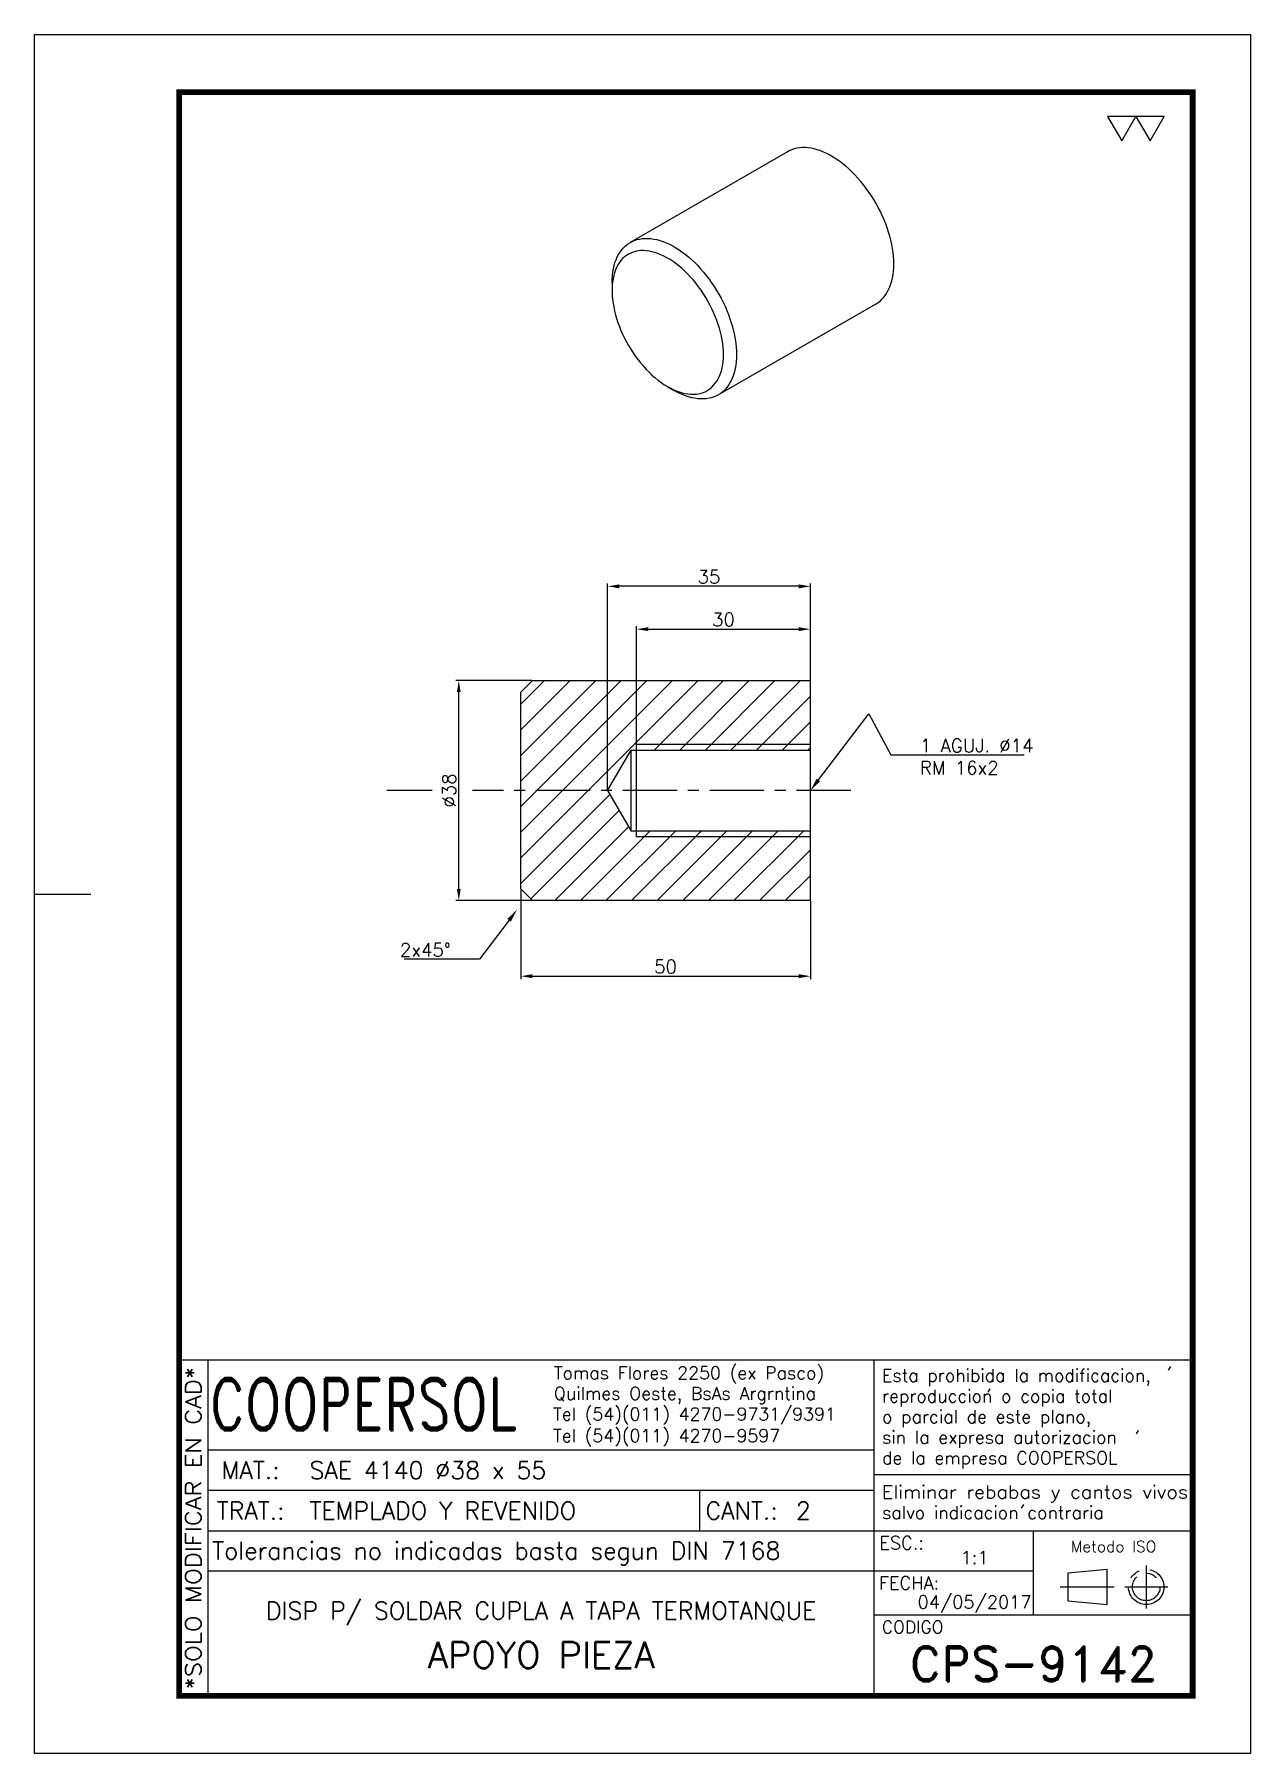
# Model space of a CAD drawing. Extents: x -13768 to 18086, y -10615 to 1188.
# Drawn here: x 717 to 927, y 297 to 594 of the extents above; entities that cross this region are included whole.
import ezdxf
from ezdxf import colors
from ezdxf.entities.mleader import LeaderData, LeaderLine
from ezdxf.enums import TextEntityAlignment as Align
from ezdxf.math import Vec2, Vec3

# ---------------------------------------------------------------- set-up
doc = ezdxf.new("R2010")
doc.units = 0
doc.header["$LTSCALE"] = 7.5
doc.header["$MEASUREMENT"] = 0
doc.linetypes.add('CENTER', pattern=[2, 1.25, -0.25, 0.25, -0.25])
doc.layers.get('0').update_dxf_attribs({"linetype": 'CONTINUOUS'})
doc.layers.get('DEFPOINTS').update_dxf_attribs({"linetype": 'CONTINUOUS'})
for name, color, linetype in [('1', 1, 'CENTER'), ('CL', 1, 'CENTER'), ('CO', 3, 'CONTINUOUS'), ('FI', 1, 'CONTINUOUS'), ('RY', 5, 'CONTINUOUS')]:
    doc.layers.add(name, color=color, linetype=linetype)
doc.styles.add('ROMAND', font='ROMAND')
doc.styles.add('ROMANS', font='ROMANS.SHX')
doc.dimstyles.new('1', dxfattribs={"dimtxt": 2.3, "dimasz": 2, "dimexe": 0.5, "dimexo": 0.0625, "dimgap": 0.5, "dimtad": 1, "dimdec": 4, "dimdsep": 46, "dimtxsty": 'ROMANS', "dimcen": -2, "dimclrt": 7, "dimadec": 0, "dimazin": 0, "dimtfac": 0.869565, "dimtdec": 4, "dimtmove": 0, "dimatfit": 3, "dimfxl": 1, "dimtolj": 1, "dimarcsym": 0})

msp = doc.modelspace()

# ---------------------------------------------------------------- blocks, each defined once
blk = doc.blocks.new('A4G')
blk.add_line((0, 148.5), (9.75, 148.5))
blk.add_lwpolyline([(0, 297), (210, 297), (210, 0), (0, 0)], close=True)
at = {"const_width": 1}
blk.add_lwpolyline([(25, 287), (200, 287), (200, 10), (25, 10)], close=True, dxfattribs=at)
blk = doc.blocks.new('COOPERSOLROT-02')
for p, q in [((0, 58), (175, 58)), ((0, 0), (0, 58)), ((5, 0), (5, 58)), ((120, 0), (120, 58)), ((175, 0), (175, 58)), ((5, 42.5), (120, 42.5)), ((120, 38.19), (175, 38.19)), ((5, 35.5), (120, 35.5)), ((89.89, 28.5), (89.89, 35.5)), ((5, 28.5), (175, 28.5)), ((147.5, 14), (147.5, 28.5)), ((147.5, 21.5), (5, 21.5)), ((120, 14), (175, 14)), ((0, 0), (175, 0))]:
    blk.add_line(p, q)
at = {"color": 1, "linetype": 'CENTER'}
blk.add_line((166.98, 22.51), (166.98, 15.06), dxfattribs=at)
for points in [[(152.09, 18.79), (161.93, 18.79)], [(163.26, 18.79), (170.71, 18.79)]]:
    blk.add_lwpolyline(points, dxfattribs=at)
at = {"layer": '1'}
for points in [[(170.85, 56.26), (171.21, 56.85)], [(139.66, 52.43), (140.02, 53.02)], [(165.28, 45.22), (165.64, 45.81)], [(145.46, 32.42), (145.82, 33.01)]]:
    blk.add_lwpolyline(points, dxfattribs=at)
blk.add_lwpolyline([(160.25, 18.79), (160.25, 21.83), (153.47, 21.16), (153.47, 16.41), (160.25, 15.74)], close=True, dxfattribs=at)
for radius in [3.05, 2.37]:
    blk.add_circle((166.98, 18.79), radius, dxfattribs=at)
at = {"style": 'ROMANS', "width": 0.996387}
blk.add_text('*SOLO MODIFICAR EN CAD*', height=2.7, rotation=90, dxfattribs=at).set_placement((3.77, 1.09), (3.77, 56.81), align=Align.FIT)
at = {"style": 'ROMAND', "width": 0.75}
blk.add_text('COOPERSOL', height=9, dxfattribs=at).set_placement((5.26, 45.85))
at = {"style": 'ROMANS'}
for s, p in [('MAT.:', (7.32, 37.47)), ('TRAT.:', (6.5, 30.47)), ('CANT.:', (90.89, 30.47)), ('Tolerancias no indicadas basta segun DIN 7168', (5.7, 23.56))]:
    blk.add_text(s, height=3, dxfattribs=at).set_placement(p)
for tag, height, style, p in [('CONJUNTO', 2.3, 'ROMANS', (62.5, 17.5)), ('SUBCONJUNTO', 3, 'ROMANS', (62.5, 11.5)), ('DENOMINACION', 4.5, 'ROMANS', (62.5, 4.75)), ('COD-PLA', 6, 'ROMAND', (147.5, 5.5))]:
    blk.add_attdef(tag, text='', height=height, dxfattribs=dict(style=style)).set_placement(p, align=Align.MIDDLE)
at = {"layer": '1', "style": 'ROMANS'}
for s, height, p in [('Tomas Flores 2250 (ex Pasco)', 2.2, (64.69, 54.68)), ('Esta prohibida la modificacion,', 2.2, (121.36, 54.23)), ('Quilmes Oeste, BsAs Argrntina', 2.2, (64.69, 51.12)), ('reproduccion o copia total', 2.2, (121.36, 50.67)), ('Tel (54)(011) 4270-9731/9391', 2.2, (64.55, 47.56)), ('o parcial de este plano,', 2.2, (121.36, 47.11)), ('Tel (54)(011) 4270-9597', 2.2, (64.55, 43.83)), ('sin la expresa autorizacion ', 2.2, (121.36, 43.55)), ('de la empresa COOPERSOL', 2.2, (121.36, 39.99)), ('salvo indicacion contraria', 2.2, (121.36, 30.54)), ('ESC.:', 2.25, (120.89, 25.29)), ('FECHA:', 2.25, (120.81, 18.36)), ('CODIGO', 2.16, (121.33, 10.78))]:
    blk.add_text(s, height=height, dxfattribs=at).set_placement(p)
at = {"layer": '1', "style": 'ROMANS', "width": 0.96139}
blk.add_text('Eliminar rebabas y cantos vivos', height=2.2, dxfattribs=at).set_placement((121.34, 34.1), (174.21, 34.1), align=Align.FIT)
at = {"layer": '1', "style": 'ROMANS'}
blk.add_text('Metodo ISO', height=1.948, dxfattribs=at).set_placement((161.34, 25.77), align=Align.MIDDLE)
for tag, p in [('MAT', (22.51, 37.47)), ('TRAT', (22.51, 30.47)), ('CANT', (106.49, 30.47))]:
    blk.add_attdef(tag, p, '', height=3, dxfattribs=at)
for tag, p in [('ESC', (137.33, 22.73)), ('FECHA', (137.33, 15.06))]:
    blk.add_attdef(tag, text='', height=2.25, dxfattribs=at).set_placement(p, align=Align.CENTER)
blk = doc.blocks.new('*D101')
at = {"layer": 'CO', "color": 0, "lineweight": -2}
for p, q in [((800.98, 446.31), (800.98, 430.8)), ((850.98, 444.31), (850.98, 430.8)), ((802.98, 431.3), (848.98, 431.3))]:
    blk.add_line(p, q, dxfattribs=at)
at = {"layer": 'CO', "color": 0}
for points in [[(802.98, 431.64), (802.98, 430.97), (800.98, 431.3)], [(848.98, 431.64), (848.98, 430.97), (850.98, 431.3)]]:
    blk.add_solid(points, dxfattribs=at)
at = {"layer": 'DEFPOINTS', "color": 0}
for p in [(800.98, 446.37), (850.98, 444.37), (850.98, 431.3)]:
    blk.add_point(p, dxfattribs=at)
at = {"layer": 'CO', "color": 7, "insert": (825.98, 432.95), "char_height": 2.3, "attachment_point": 5, "style": 'ROMANS'}
blk.add_mtext('\\A1;50', dxfattribs=at)
blk = doc.blocks.new('*D102')
at = {"layer": 'CO', "color": 0, "lineweight": -2}
for p, q in [((820.98, 471.43), (820.98, 491.75)), ((822.98, 491.25), (848.98, 491.25)), ((850.98, 482.43), (850.98, 491.75))]:
    blk.add_line(p, q, dxfattribs=at)
at = {"layer": 'CO', "color": 0}
for points in [[(822.98, 491.58), (822.98, 490.92), (820.98, 491.25)], [(848.98, 491.58), (848.98, 490.92), (850.98, 491.25)]]:
    blk.add_solid(points, dxfattribs=at)
at = {"layer": 'DEFPOINTS', "color": 0}
for p in [(850.98, 491.25), (850.98, 482.37), (820.98, 471.37)]:
    blk.add_point(p, dxfattribs=at)
at = {"layer": 'CO', "color": 7, "insert": (835.98, 492.9), "char_height": 2.3, "attachment_point": 5, "style": 'ROMANS'}
blk.add_mtext('\\A1;30', dxfattribs=at)
blk = doc.blocks.new('*D103')
at = {"layer": 'CO', "color": 0, "lineweight": -2}
for p, q in [((815.98, 463.43), (815.98, 499.15)), ((850.98, 482.43), (850.98, 499.15)), ((848.98, 498.65), (817.98, 498.65))]:
    blk.add_line(p, q, dxfattribs=at)
at = {"layer": 'CO', "color": 0}
for points in [[(817.98, 498.98), (817.98, 498.31), (815.98, 498.65)], [(848.98, 498.98), (848.98, 498.31), (850.98, 498.65)]]:
    blk.add_solid(points, dxfattribs=at)
at = {"layer": 'DEFPOINTS', "color": 0}
for p in [(815.98, 498.65), (850.98, 482.37), (815.98, 463.37)]:
    blk.add_point(p, dxfattribs=at)
at = {"layer": 'CO', "color": 7, "insert": (833.48, 500.3), "char_height": 2.3, "attachment_point": 5, "style": 'ROMANS'}
blk.add_mtext('\\A1;35', dxfattribs=at)
blk = doc.blocks.new('*D104')
at = {"layer": 'CO', "color": 0, "lineweight": -2}
for p, q in [((802.92, 482.37), (789.78, 482.37)), ((790.28, 446.37), (790.28, 480.37)), ((802.92, 444.37), (789.78, 444.37))]:
    blk.add_line(p, q, dxfattribs=at)
at = {"layer": 'CO', "color": 0}
for points in [[(789.95, 480.37), (790.61, 480.37), (790.28, 482.37)], [(789.95, 446.37), (790.61, 446.37), (790.28, 444.37)]]:
    blk.add_solid(points, dxfattribs=at)
at = {"layer": 'DEFPOINTS', "color": 0}
for p in [(790.28, 482.37), (802.98, 482.37), (802.98, 444.37)]:
    blk.add_point(p, dxfattribs=at)
at = {"layer": 'CO', "color": 7, "insert": (788.63, 463.37), "char_height": 2.3, "attachment_point": 5, "rotation": 90, "style": 'ROMANS'}
blk.add_mtext('\\A1;%%C38', dxfattribs=at)

# ---------------------------------------------------------------- dimensions: what is measured, and where the dimension line sits
at = {"layer": 'CO'}
for base, p1, p2, picture, middle in [((815.98243, 498.64532), (850.98243, 482.36796), (815.98243, 463.36796), '*D103', (833.48243, 500.29532)), ((850.98243, 491.24956), (820.98243, 471.36796), (850.98243, 482.36796), '*D102', (835.98243, 492.89956)), ((850.98243, 431.3029), (800.98243, 446.36796), (850.98243, 444.36796), '*D101', (825.98243, 432.9529))]:
    dim = msp.add_linear_dim(base=base, p1=p1, p2=p2, dimstyle='1', dxfattribs=at)
    dim.commit()
    dim.dimension.update_dxf_attribs({"geometry": picture, "text_midpoint": middle})
dim = msp.add_linear_dim(base=(790.2791, 482.36796), p1=(802.98243, 444.36796), p2=(802.98243, 482.36796), angle=90, text='%%C<>', dimstyle='1', dxfattribs=at)
dim.commit()
dim.dimension.update_dxf_attribs({"geometry": '*D104', "text_midpoint": (788.6291, 463.36796)})

# ---------------------------------------------------------------- hatches: boundary and pattern name
at = {"layer": 'RY'}
h = msp.add_hatch(dxfattribs=at)
h.set_pattern_fill('ANSI31', color=256, scale=25, style=0)
h.set_pattern_definition([(45, (13467.426, -11608.4418), (-2.2097087, 2.2097087), [])])
h.paths.add_polyline_path([(850.98243, 482.36796), (802.98243, 482.36796), (800.98243, 480.36796), (800.98243, 463.36796), (815.98243, 463.36796), (820.02388, 470.36796), (820.98243, 470.36796), (820.98243, 471.36796), (850.98243, 471.36796)])
h.paths.add_polyline_path([(850.98243, 455.36796), (820.98243, 455.36796), (820.98243, 456.36796), (820.02388, 456.36796), (815.98243, 463.36796), (800.98243, 463.36796), (800.98243, 446.36796), (802.98243, 444.36796), (850.98243, 444.36796)])
h.paths.add_polyline_path([(850.98243, 456.36796), (820.98243, 456.36796), (820.98243, 455.36796), (850.98243, 455.36796)], flags=17)
h.paths.add_polyline_path([(850.98243, 471.36796), (820.98243, 471.36796), (820.98243, 470.36796), (850.98243, 470.36796)], flags=17)

# ---------------------------------------------------------------- linework, layer by layer
for p, q in [((800.98243, 480.36796), (802.98243, 482.36796)), ((802.98243, 482.36796), (850.98243, 482.36796)), ((850.98243, 444.36796), (850.98243, 482.36796)), ((800.98243, 446.36796), (800.98243, 480.36796)), ((815.98243, 463.36796), (820.02388, 470.36796)), ((820.02388, 470.36796), (850.98243, 470.36796)), ((820.02388, 456.36796), (820.02388, 470.36796)), ((815.98243, 463.36796), (820.02388, 456.36796)), ((850.98243, 456.36796), (820.02388, 456.36796)), ((802.98243, 444.36796), (800.98243, 446.36796)), ((850.98243, 444.36796), (802.98243, 444.36796))]:
    msp.add_line(p, q)
at = {"layer": 'CL'}
for p, q in [((785.68668, 463.36796), (777.86368, 463.36796)), ((857.97328, 463.36796), (792.62353, 463.36796))]:
    msp.add_line(p, q, dxfattribs=at)
at = {"layer": 'CO'}
for points in [[(904.74912, 575.60654), (907.19327, 579.83994), (902.30497, 579.83994)], [(909.63743, 575.60654), (912.08158, 579.83994), (907.19327, 579.83994)]]:
    msp.add_lwpolyline(points, close=True, dxfattribs=at)
at = {"layer": 'FI'}
for p, q in [((847.04007, 573.7284), (819.88717, 558.05336)), ((816.73853, 551.09412), (816.73853, 549.78787)), ((835.08593, 531.72547), (862.23883, 547.40051)), ((826.35362, 533.13224), (827.4848, 532.47901)), ((820.98243, 471.36796), (850.98243, 471.36796)), ((820.98243, 455.36796), (820.98243, 471.36796)), ((850.98243, 455.36796), (820.98243, 455.36796))]:
    msp.add_line(p, q, dxfattribs=at)
at = {"layer": 'FI', "flags": 128}
for points in [[(865.38748, 554.35975), (865.37322, 555.0069), (865.33051, 555.66879), (865.25944, 556.34366), (865.16022, 557.02973), (865.03309, 557.72516), (864.8784, 558.42813), (864.69656, 559.13676), (864.48805, 559.84918), (864.25342, 560.5635), (863.9933, 561.27781), (863.70837, 561.99024), (863.3994, 562.69888), (863.06719, 563.40187), (862.71264, 564.09733), (862.33667, 564.78342), (861.9403, 565.45832), (861.52456, 566.12025), (861.09057, 566.76744), (860.63947, 567.39819), (860.17246, 568.01081), (859.69077, 568.60368), (859.19569, 569.17524), (858.68853, 569.72396), (858.17063, 570.2484), (857.64337, 570.74715), (857.10814, 571.2189), (856.56637, 571.6624), (856.01948, 572.07647), (855.46894, 572.46001), (854.91619, 572.812), (854.36271, 573.13152), (853.80997, 573.41771), (853.25942, 573.66981), (852.71254, 573.88717), (852.17076, 574.06919), (851.63553, 574.2154), (851.10827, 574.32541), (850.59037, 574.39893), (850.08321, 574.43577), (849.58813, 574.43582), (849.10645, 574.39908), (848.63944, 574.32566), (848.18834, 574.21574), (847.75434, 574.06963), (847.33861, 573.8877), (847.04007, 573.7284)], [(816.73853, 551.09412), (816.75278, 551.72482), (816.79549, 552.33739), (816.86656, 552.93021), (816.96579, 553.50171), (817.09292, 554.05037), (817.2476, 554.57473), (817.42945, 555.07341), (817.63796, 555.54509), (817.87258, 555.98851), (818.13271, 556.4025), (818.41763, 556.78595), (818.72661, 557.13786), (819.05881, 557.45729), (819.41337, 557.74339), (819.78933, 557.99541), (820.18571, 558.21266), (820.60144, 558.39459), (821.03543, 558.54071), (821.48654, 558.65062), (821.95355, 558.72404), (822.43523, 558.76078), (822.93031, 558.76073), (823.43747, 558.7239), (823.95537, 558.65038), (824.48263, 558.54037), (825.01786, 558.39415), (825.55964, 558.21213), (826.10652, 557.99478), (826.65707, 557.74267), (827.20981, 557.45648), (827.76329, 557.13696), (828.31604, 556.78497), (828.86658, 556.40143), (829.41347, 555.98736), (829.95524, 555.54387), (830.49047, 555.07212), (831.01773, 554.57336), (831.53563, 554.04893), (832.04279, 553.50021), (832.53787, 552.92865), (833.01956, 552.33577), (833.48657, 551.72315), (833.93767, 551.09241), (834.37166, 550.44521), (834.7874, 549.78329), (835.18377, 549.10838), (835.55973, 548.42229), (835.91429, 547.72683), (836.2465, 547.02385), (836.55547, 546.3152), (836.8404, 545.60278), (837.10052, 544.88846), (837.33515, 544.17415), (837.54366, 543.46173), (837.7255, 542.7531), (837.88019, 542.05013), (838.00732, 541.35469), (838.10654, 540.66863), (838.17761, 539.99376), (838.22032, 539.33187), (838.23457, 538.68472)], [(835.97183, 538.68472), (835.95748, 539.29943), (835.91448, 539.92888), (835.84294, 540.57119), (835.74309, 541.22443), (835.61522, 541.88666), (835.45972, 542.55591), (835.27704, 543.23017), (835.06774, 543.90743), (834.83244, 544.58567), (834.57184, 545.26287), (834.28671, 545.93701), (833.97792, 546.60607), (833.64637, 547.26806), (833.29307, 547.921), (832.91906, 548.56295), (832.52546, 549.19198), (832.11344, 549.80622), (831.68425, 550.40384), (831.23914, 550.98305), (830.77947, 551.54213), (830.30658, 552.0794), (829.82191, 552.59327), (829.32689, 553.0822), (828.823, 553.54473), (828.31175, 553.97947), (827.79465, 554.38514), (827.27326, 554.76053), (826.74913, 555.1045), (826.22383, 555.41604), (825.69892, 555.69421), (825.17596, 555.93819), (824.65653, 556.14724), (824.14216, 556.32075), (823.6344, 556.4582), (823.13476, 556.55916), (822.64473, 556.62336), (822.16577, 556.65058), (821.69932, 556.64076), (821.24676, 556.59391), (820.80945, 556.51019), (820.38868, 556.38983), (819.98573, 556.23321), (819.60178, 556.04078), (819.23799, 555.81312), (818.89544, 555.55091), (818.57515, 555.25494), (818.27808, 554.92608), (818.00511, 554.56532), (817.75706, 554.17373), (817.53468, 553.75248), (817.33862, 553.30284), (817.16946, 552.82614), (817.02773, 552.3238), (816.91382, 551.79732), (816.8281, 551.24828), (816.77081, 550.67832), (816.74212, 550.08912), (816.74212, 549.48246), (816.77081, 548.86015), (816.8281, 548.22403), (816.91382, 547.57602), (817.02773, 546.91803), (817.16946, 546.25205), (817.33862, 545.58004), (817.53468, 544.90403), (817.75706, 544.22603), (818.00511, 543.54805), (818.27808, 542.87213), (818.57515, 542.20028), (818.89544, 541.53451), (819.23799, 540.8768), (819.60178, 540.22911), (819.98573, 539.59339), (820.38868, 538.97152), (820.80945, 538.36536), (821.24676, 537.77672), (821.69932, 537.20737), (822.16577, 536.65899), (822.64473, 536.13322), (823.13476, 535.63163), (823.6344, 535.15573), (824.14216, 534.70692), (824.65653, 534.28656), (825.17596, 533.89589), (825.69892, 533.53608), (826.22383, 533.2082), (826.74913, 532.91323), (827.27326, 532.65206), (827.79465, 532.42546), (828.31175, 532.2341), (828.823, 532.07857), (829.32689, 531.95932), (829.82191, 531.87671), (830.30658, 531.83098), (830.77947, 531.82228), (831.23914, 531.85062), (831.68425, 531.91593), (832.11344, 532.01801), (832.52546, 532.15655), (832.91906, 532.33114), (833.29307, 532.54127), (833.64637, 532.78629), (833.97792, 533.06549), (834.28671, 533.37802), (834.57184, 533.72296), (834.83244, 534.09928), (835.06774, 534.50584), (835.27704, 534.94145), (835.45972, 535.4048), (835.61522, 535.8945), (835.74309, 536.4091), (835.84294, 536.94706), (835.91448, 537.50677), (835.95748, 538.08657), (835.97183, 538.68472)], [(862.23883, 547.40051), (862.33667, 547.45846), (862.71264, 547.71048), (863.06719, 547.99658), (863.3994, 548.31601), (863.70837, 548.66791), (863.9933, 549.05137), (864.25342, 549.46536), (864.48805, 549.90878), (864.69656, 550.38045), (864.8784, 550.87914), (865.03309, 551.4035), (865.16022, 551.95216), (865.25944, 552.52366), (865.33051, 553.11648), (865.37322, 553.72905), (865.38748, 554.35975)], [(838.23457, 538.68472), (838.22032, 538.05402), (838.17761, 537.44145), (838.10654, 536.84863), (838.00732, 536.27713), (837.88019, 535.72847), (837.7255, 535.2041), (837.54366, 534.70542), (837.33515, 534.23374), (837.10052, 533.79032), (836.8404, 533.37634), (836.55547, 532.99288), (836.2465, 532.64097), (835.91429, 532.32154), (835.55973, 532.03544), (835.18377, 531.78343), (834.7874, 531.56617), (834.37166, 531.38424), (833.93767, 531.23813), (833.48657, 531.12821), (833.01956, 531.05479), (832.53787, 531.01805), (832.04279, 531.0181), (831.53563, 531.05494), (831.01773, 531.12846), (830.49047, 531.23847), (829.95524, 531.38468), (829.41347, 531.5667), (828.86658, 531.78406), (828.31604, 532.03616), (827.76329, 532.32235), (827.4848, 532.47901)]]:
    msp.add_lwpolyline(points, dxfattribs=at)

# ---------------------------------------------------------------- block references
msp.add_blockref('A4G', (717, 297))
ref = msp.add_blockref('COOPERSOLROT-02', (742, 307))
ref.add_attrib('COD-PLA', 'CPS-9142', dxfattribs={"height": 6, "style": 'ROMAND'}).set_placement((889.5, 312.5), align=Align.MIDDLE)
ref.add_attrib('FECHA', '04/05/2017', dxfattribs={"layer": '1', "height": 2.25, "style": 'ROMANS'}).set_placement((879.33468, 322.061), align=Align.CENTER)
ref.add_attrib('MAT', 'SAE 4140 %%c38 x 55', (764.50529, 344.46815), dxfattribs={"layer": '1', "height": 3, "style": 'ROMANS'})
ref.add_attrib('TRAT', 'TEMPLADO Y REVENIDO', (764.50529, 337.46815), dxfattribs={"layer": '1', "height": 3, "style": 'ROMANS'})
ref.add_attrib('ESC', '1:1', dxfattribs={"layer": '1', "height": 2.25, "style": 'ROMANS'}).set_placement((879.33468, 329.72855), align=Align.CENTER)
ref.add_attrib('CANT', '2', (848.49059, 337.46815), dxfattribs={"layer": '1', "height": 3, "style": 'ROMANS'})
ref.add_attrib('DENOMINACION', 'APOYO PIEZA', dxfattribs={"height": 4.5, "style": 'ROMANS'}).set_placement((804.5, 314.03781), align=Align.MIDDLE)
ref.add_attrib('SUBCONJUNTO', 'DISP P/ SOLDAR CUPLA A TAPA TERMOTANQUE', dxfattribs={"height": 3, "style": 'ROMANS'}).set_placement((804.5, 321.47785), align=Align.MIDDLE)

msp.set_redraw_order([(e.dxf.handle, doc.entitydb.next_handle()) for e in msp.query("TEXT MTEXT ATTDEF DIMENSION ARC_DIMENSION")])  # texts and dimensions are drawn at this point

# ---------------------------------------------------------------- leaders
at = {"layer": 'CO'}
ml = msp.add_multileader_mtext('Standard', dxfattribs=at)
ml.set_content('1 AGUJ. %%C14\\PRM 16x2', color=7, style='ROMANS')
ml.set_leader_properties(color=256, linetype='ByLayer', lineweight=-1)
ml.build(insert=Vec2(0, 0))
ml.multileader.update_dxf_attribs({"text_left_attachment_type": 6, "text_right_attachment_type": 5, "dogleg_length": 4, "arrow_head_size": 2.3})
ctx = ml.context
ctx.base_point, ctx.char_height, ctx.arrow_head_size, ctx.landing_gap_size, ctx.plane_origin = Vec3(868.90225, 469.52209), 2.3, 2.3, 1, Vec3(850.98243, 463.36796)
ctx.left_attachment, ctx.right_attachment = 6, 5
notes = []
notes.append((ctx, [(0, (1, 1, 0), (864.90225, 469.52209), (1, 0), 4, [(0, [(850.98243, 463.36796), (861.06958, 476.60463)], 0, [])])]))
ctx.mtext.insert, ctx.mtext.flow_direction = Vec3(869.90225, 472.28209), 5
ml = msp.add_multileader_mtext('Standard', dxfattribs=at)
ml.set_content('2x45%%D', color=7, style='ROMANS')
ml.set_leader_properties(color=256, linetype='ByLayer', lineweight=-1)
ml.build(insert=Vec2(0, 0))
ml.multileader.update_dxf_attribs({"text_left_attachment_type": 6, "text_right_attachment_type": 5, "dogleg_length": 4, "arrow_head_size": 2.3})
ctx = ml.context
ctx.base_point, ctx.char_height, ctx.arrow_head_size, ctx.landing_gap_size, ctx.plane_origin = Vec3(779.22938, 434.2329), 2.3, 2.3, 1, Vec3(800.35173, 442.80311)
ctx.left_attachment, ctx.right_attachment, ctx.text_align_type = 6, 5, 2
notes.append((ctx, [(0, (1, 1, 0), (793.88176, 434.2329), (-1, 0), 4, [(0, [(800.35173, 442.80311)], 0, [])])]))
ctx.mtext.insert, ctx.mtext.alignment, ctx.mtext.flow_direction = Vec3(788.88176, 436.9929), 3, 5
for ctx, leaders in notes:
    for number, flags, end, landing, length, lines in leaders:
        leader = LeaderData()
        leader.index, (leader.has_last_leader_line, leader.has_dogleg_vector, leader.attachment_direction) = number, flags
        leader.last_leader_point, leader.dogleg_vector, leader.dogleg_length = Vec3(end), Vec3(landing), length
        for number, points, colour, breaks in lines:
            line = LeaderLine()
            line.index, line.vertices, line.color, line.breaks = number, Vec3.list(points), colors.encode_raw_color(colour), breaks
            leader.lines.append(line)
        ctx.leaders.append(leader)

doc.saveas('drawing.dxf')
